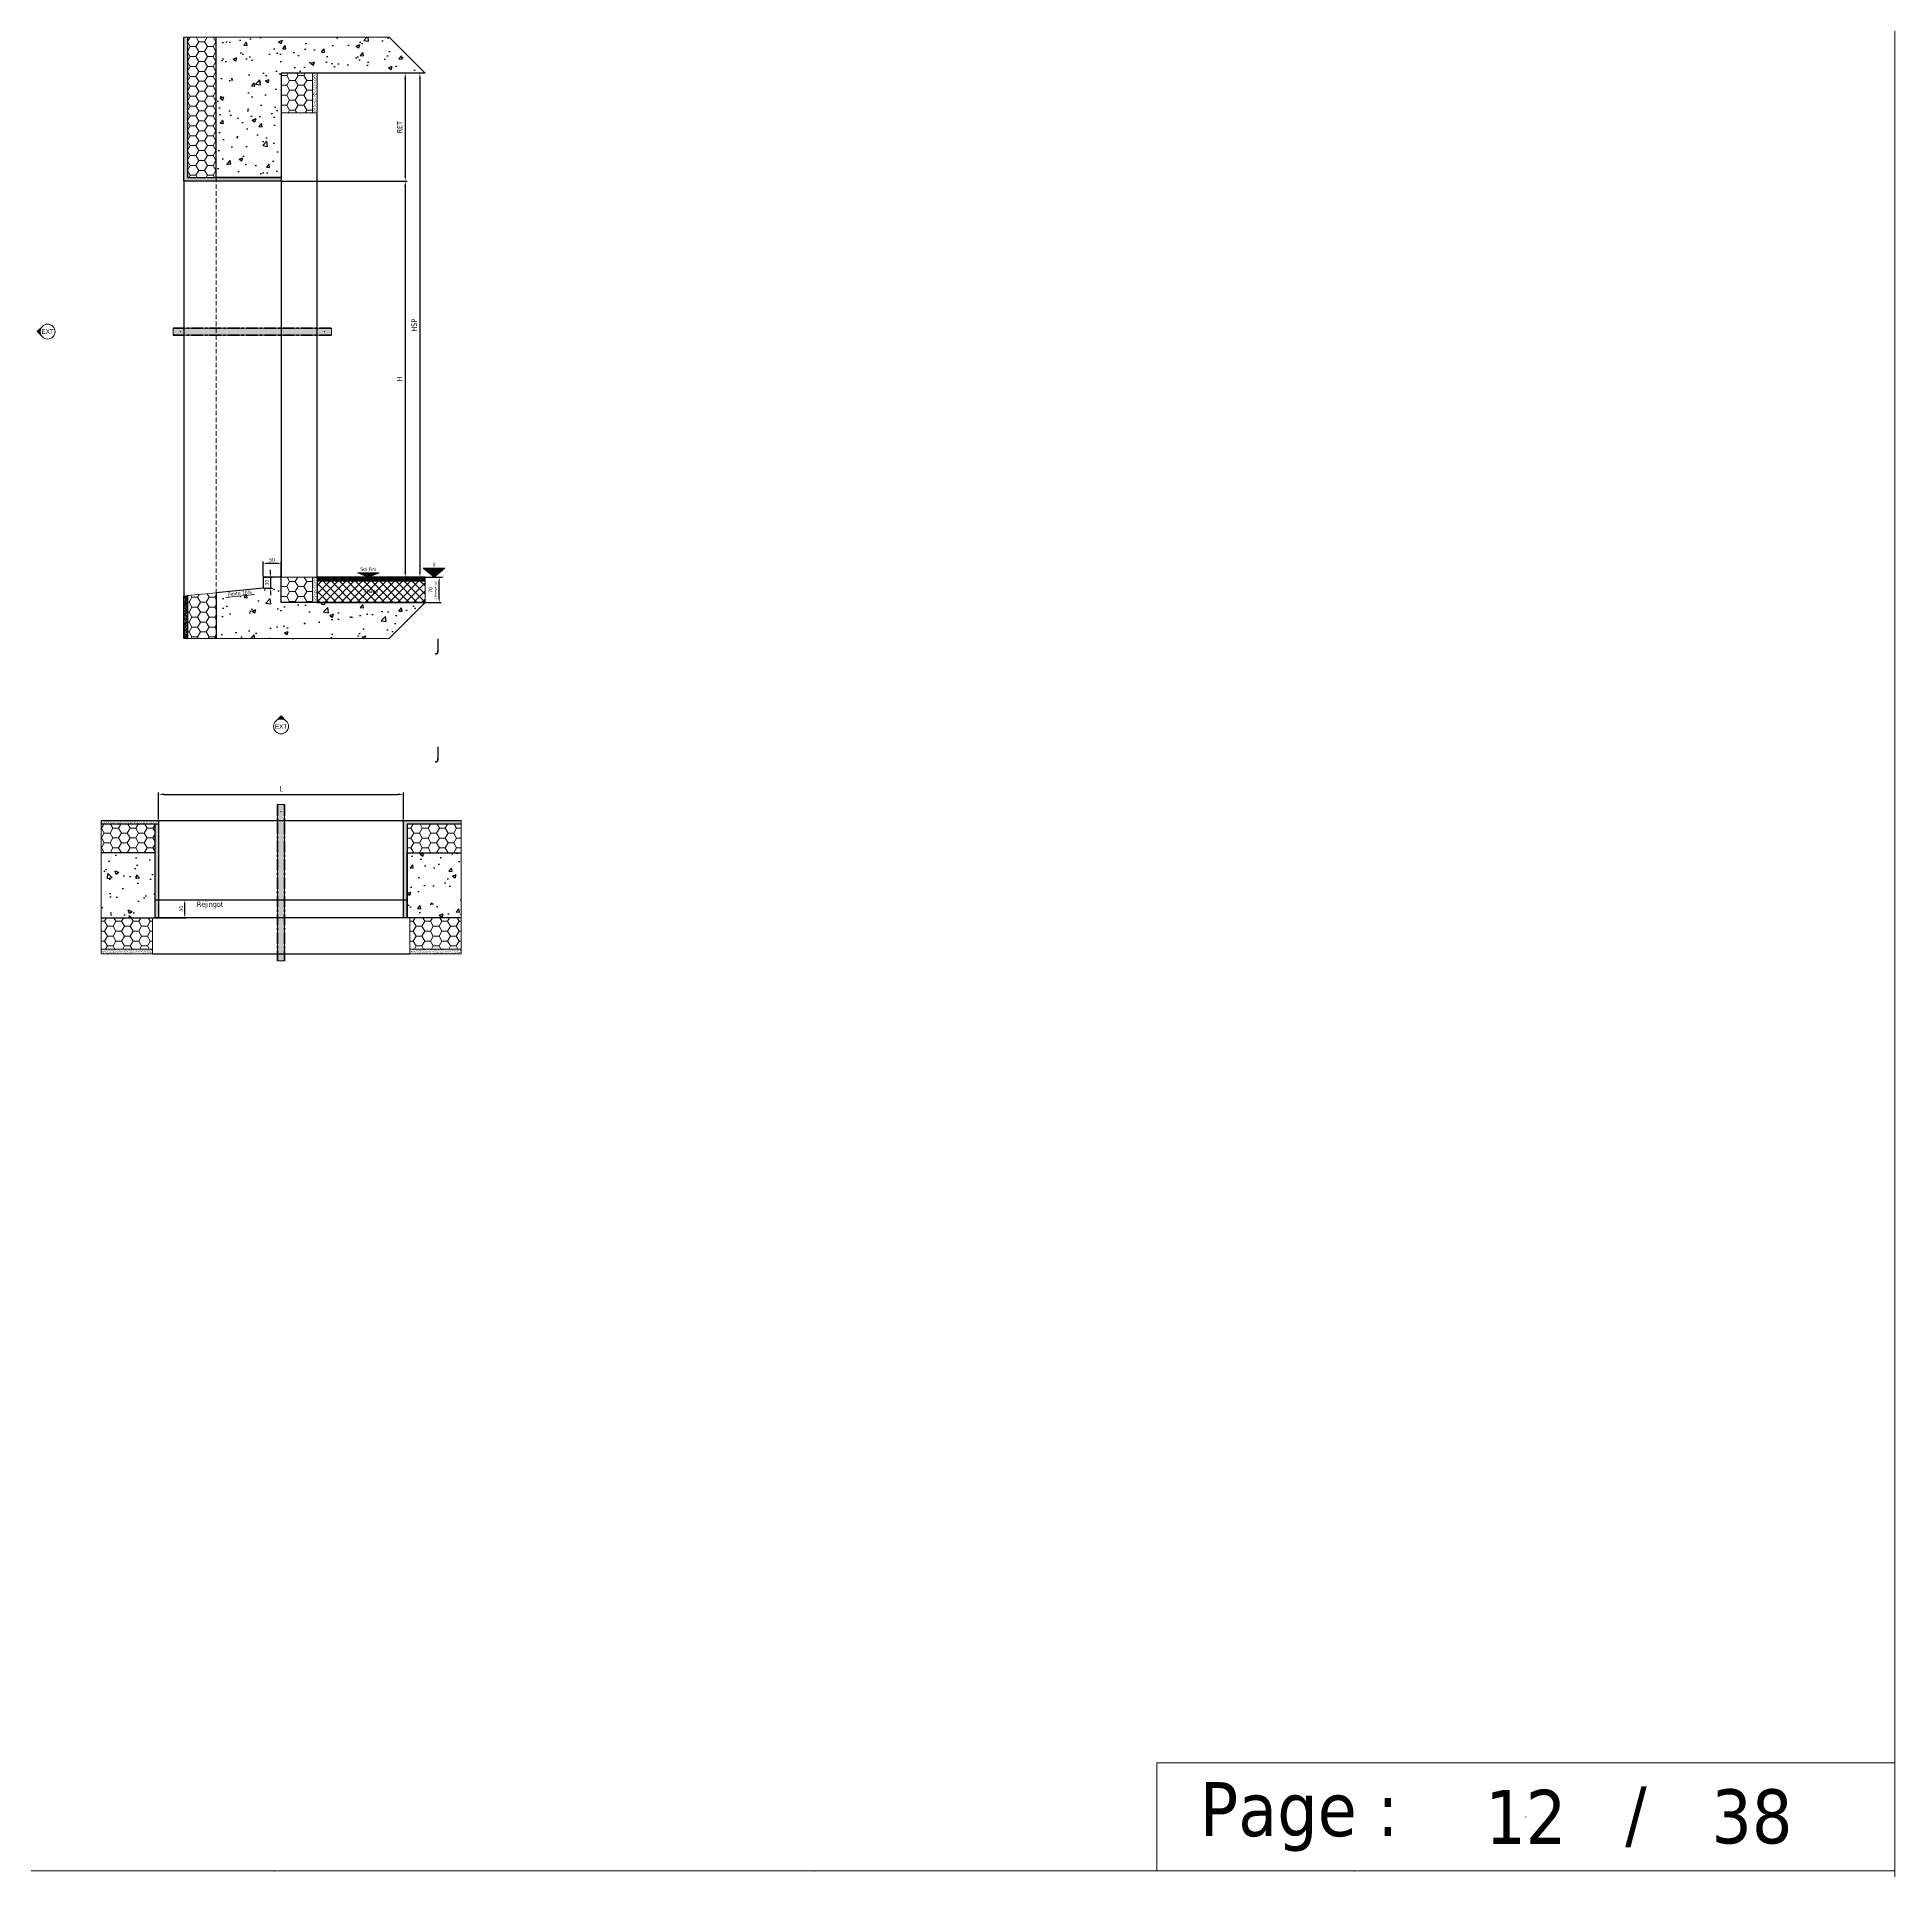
# Model space of a CAD drawing. Header units: millimetres. Extents: x -20000 to 230000, y -17405 to 25402.
# Drawn here: x 94340 to 99500, y 1500 to 6594 of the extents above; entities that cross this region are included whole.
import ezdxf
from ezdxf.enums import TextEntityAlignment as Align

# ---------------------------------------------------------------- set-up
doc = ezdxf.new("R2010")
doc.units = ezdxf.units.MM
doc.header["$PDMODE"] = 35
doc.header["$PDSIZE"] = 0.5
doc.linetypes.add('AXES', pattern=[50.800000000000004, 31.75, -6.35, 6.35, -6.35])
doc.linetypes.add('CACHE', pattern=[9.524999999999999, 6.35, -3.175])
doc.layers.get('0').update_dxf_attribs({"lineweight": 13})
doc.layers.get('Defpoints').update_dxf_attribs({"true_color": 0xc2a584})
for name, color, linetype, lineweight in [('0 - 1 (validé)', 3, 'Continuous', 13), ('1 - Axe', 1, 'AXES', 0), ('1 - BETON', 251, 'Continuous', 25), ('1 - Béton', 251, 'Continuous', 25), ('1 - Cartouche', 7, 'Continuous', 13), ('1 - Cotation', 32, 'Continuous', 13), ('1 - INTERROMPU', 253, 'CACHE', 13), ('1 - Isolant', 132, 'Continuous', 13), ('1 - Platre', 252, 'Continuous', 13), ('1 - Texte', 7, 'Continuous', 13), ('Texte', 7, 'Continuous', 13)]:
    doc.layers.add(name, color=color, linetype=linetype, lineweight=lineweight)
for name, color, linetype, lineweight, plot in [('0 - Invisible', 43, 'Continuous', 0, False), ('0 - Trame', 1, 'Continuous', 0, False), ('Intouchable', 252, 'Continuous', 13, False), ('Non visible', 163, 'Continuous', 25, False)]:
    doc.layers.add(name, color=color, linetype=linetype, lineweight=lineweight, plot=plot)
doc.layers.add('1 - Cache', color=7, linetype='Continuous', lineweight=0, true_color=0xffffff)
doc.styles.get("Standard").update_dxf_attribs({"font": 'ARIALUNI.TTF'})
doc.styles.add('Texte Poralu', font='tahomabd.ttf')
doc.dimstyles.new('100 - 1000', dxfattribs={"dimtxt": 15, "dimasz": 15, "dimexe": 5, "dimexo": 2.5, "dimgap": 8, "dimtad": 1, "dimdec": 1, "dimtxsty": 'Texte Poralu', "dimcen": 10, "dimazin": 0, "dimtfac": 1, "dimtdec": 1, "dimtmove": 0, "dimatfit": 3, "dimfxl": 1, "dimarcsym": 0})
doc.dimstyles.new('30 - 1000', dxfattribs={"dimtxt": 10, "dimasz": 10, "dimexe": 5, "dimexo": 2.5, "dimgap": 5, "dimtad": 1, "dimdec": 1, "dimtxsty": 'Texte Poralu', "dimcen": 5, "dimazin": 0, "dimtfac": 1, "dimtdec": 1, "dimtmove": 0, "dimatfit": 3, "dimfxl": 1, "dimarcsym": 0})

# ---------------------------------------------------------------- blocks, each defined once
blk = doc.blocks.new('Cartouche - Total de page')
at = {"layer": '1 - Cartouche', "color": 0, "insert": (0, 0), "char_height": 5, "attachment_point": 5, "style": 'Texte Poralu'}
blk.add_mtext('38', dxfattribs=at)
blk = doc.blocks.new('*U441')
at = {"layer": '1 - Isolant'}
h = blk.add_hatch(dxfattribs=at)
h.set_pattern_fill('HONEY', color=256, scale=5, style=0)
h.set_pattern_definition([(0, (110.0000906813123, 79.99999999999812), (23.8125, 13.748153225), [15.875, -31.75]), (120, (110.0000906813123, 79.99999999999812), (-23.81249994797095, 13.74815331511695), [15.87499999999995, -31.7499999999999]), (59.99999999999999, (110.0000906813123, 79.99999999999812), (5.202904551637744e-08, 27.49630654011694), [-31.75, 15.875])])
h.paths.add_polyline_path([(-149.9999933903616, 0), (0, -9.094947017729282e-13), (-8.952838470577262e-13, 79.99999999999818), (-149.9999933903625, 79.99999999999906)])
at = {"layer": '0 - Invisible'}
blk.add_lwpolyline([(-149.9999933903625, 79.99999999999906), (-149.9999933903616, 0)], dxfattribs=at)
at = {"layer": '1 - Isolant'}
blk.add_lwpolyline([(-149.9999933903616, 0), (0, 0), (0, 0), (0, -9.094947017729282e-13), (-8.952838470577262e-13, 79.99999999999818), (-149.9999933903625, 79.99999999999906)], dxfattribs=at)
blk = doc.blocks.new('*U436')
at = {"layer": '1 - Isolant'}
h = blk.add_hatch(dxfattribs=at)
h.set_pattern_fill('HONEY', color=256, scale=5)
h.set_pattern_definition([(0, (237.499815932928, -1.4210854715202e-14), (23.8125, 13.748153225), [15.875, -31.75]), (120, (237.499815932928, -1.4210854715202e-14), (-23.81249994797095, 13.74815331511695), [15.87499999999996, -31.74999999999992]), (59.99999999999999, (237.499815932928, -1.4210854715202e-14), (5.202904551637744e-08, 27.49630654011694), [-31.75, 15.875])])
h.paths.add_polyline_path([(-149.9999999999709, -87.00000000000001), (-149.9999999999709, 0), (-7.500147691644084, 0), (-7.500147691644084, -87.00000000000001)])
at = {"layer": '1 - Platre'}
h = blk.add_hatch(dxfattribs=at)
h.set_pattern_fill('AR-SAND', color=256, scale=0.1)
h.set_pattern_definition([(37.50000000000001, (237.499815932928, -1.4210854715202e-14), (-0.1600031295984046, 4.894132373293424), [0, -3.860800000000001, 0, -4.318000000000001, 0, -4.1275]), (7.499999999999999, (237.499815932928, -1.4210854715202e-14), (4.495232831380027, 7.168251005683543), [0, -2.0828, 0, -3.4798, 0, -1.3335]), (327.5, (234.375615932928, -1.4210854715202e-14), (7.90992370241458, 0.01437184678545691), [0, -1.27, 0, -4.572, 0, -5.969]), (317.5, (234.375615932928, -1.4210854715202e-14), (7.635564524722972, 2.229293232572162), [0, -0.635, 0, -2.9972, 0, -3.429])])
h.paths.add_polyline_path([(-149.9999999999709, -100), (-149.9999999999709, -87.00000000000001), (-7.500147691644084, -87.00000000000001), (-7.500147691644084, -100)])
at = {"layer": '0 - Invisible'}
for points in [[(-149.9999999999709, -87.00000000000001), (-149.9999999999709, 0)], [(-149.9999999999709, -100), (-149.9999999999709, -87.00000000000001)]]:
    blk.add_lwpolyline(points, dxfattribs=at)
at = {"layer": '1 - Isolant'}
blk.add_lwpolyline([(-149.9999999999709, 0), (-7.500147691644084, 0), (-7.500147691644084, -87.00000000000001), (-149.9999999999709, -87.00000000000001)], dxfattribs=at)
at = {"layer": '1 - Platre'}
blk.add_lwpolyline([(-149.9999999999709, -87.00000000000001), (-7.500147691644084, -87.00000000000001), (-7.500147691644084, -100), (-149.9999999999709, -100)], dxfattribs=at)
blk = doc.blocks.new('*U437')
at = {"layer": '1 - Isolant'}
h = blk.add_hatch(dxfattribs=at)
h.set_pattern_fill('HONEY', color=256, scale=5)
h.set_pattern_definition([(0, (47.49993897719287, -1.4210854715202e-14), (23.8125, 13.748153225), [15.875, -31.75]), (120, (47.49993897719287, -1.4210854715202e-14), (-23.81249994797095, 13.74815331511695), [15.87499999999996, -31.74999999999991]), (59.99999999999999, (47.49993897719287, -1.4210854715202e-14), (5.202904551637744e-08, 27.49630654011694), [-31.75, 15.875])])
h.paths.add_polyline_path([(150.0000385328185, -87.00000000000001), (150.0000385328185, 0), (7.499900444374376, 0), (7.499900444374376, -87.00000000000001)])
at = {"layer": '1 - Platre'}
h = blk.add_hatch(dxfattribs=at)
h.set_pattern_fill('AR-SAND', color=256, scale=0.1)
h.set_pattern_definition([(37.50000000000001, (47.49993897719287, -1.4210854715202e-14), (-0.1600031295984046, 4.894132373293424), [0, -3.860800000000001, 0, -4.318000000000001, 0, -4.1275]), (7.499999999999999, (47.49993897719287, -1.4210854715202e-14), (4.495232831380027, 7.168251005683543), [0, -2.0828, 0, -3.4798, 0, -1.3335]), (327.5, (44.37573897719287, -1.4210854715202e-14), (7.90992370241458, 0.01437184678545691), [0, -1.27, 0, -4.572, 0, -5.969]), (317.5, (44.37573897719287, -1.4210854715202e-14), (7.635564524722972, 2.229293232572162), [0, -0.635, 0, -2.9972, 0, -3.429])])
h.paths.add_polyline_path([(150.0000385328185, -100), (150.0000385328185, -87.00000000000001), (7.499900444374376, -87.00000000000001), (7.499900444374376, -100)])
at = {"layer": '0 - Invisible'}
for points in [[(150.0000385328185, -87.00000000000001), (150.0000385328185, 0)], [(150.0000385328185, -100), (150.0000385328185, -87.00000000000001)]]:
    blk.add_lwpolyline(points, dxfattribs=at)
at = {"layer": '1 - Isolant'}
blk.add_lwpolyline([(150.0000385328185, 0), (7.499900444374376, 0), (7.499900444374376, -87.00000000000001), (150.0000385328185, -87.00000000000001)], dxfattribs=at)
at = {"layer": '1 - Platre'}
blk.add_lwpolyline([(150.0000385328185, -87.00000000000001), (7.499900444374376, -87.00000000000001), (7.499900444374376, -100), (150.0000385328185, -100)], dxfattribs=at)
blk = doc.blocks.new('*U442')
at = {"layer": '1 - Isolant'}
h = blk.add_hatch(dxfattribs=at)
h.set_pattern_fill('HONEY', color=256, scale=5, style=0)
h.set_pattern_definition([(0, (110.0000906813141, 79.99999999999812), (23.8125, 13.748153225), [15.875, -31.75]), (120, (110.0000906813141, 79.99999999999812), (-23.81249994797095, 13.74815331511695), [15.87499999999995, -31.7499999999999]), (59.99999999999999, (110.0000906813141, 79.99999999999812), (5.202904551637744e-08, 27.49630654011694), [-31.75, 15.875])])
h.paths.add_polyline_path([(-149.9999933903616, 0), (1.818989403545856e-12, -9.094947017729282e-13), (9.237055564881302e-13, 79.99999999999818), (-149.9999933903625, 79.99999999999906)])
at = {"layer": '0 - Invisible'}
blk.add_lwpolyline([(-149.9999933903625, 79.99999999999906), (-149.9999933903616, 0)], dxfattribs=at)
at = {"layer": '1 - Isolant'}
blk.add_lwpolyline([(-149.9999933903616, 0), (0, 0), (0, 0), (1.818989403545856e-12, -9.094947017729282e-13), (9.237055564881302e-13, 79.99999999999818), (-149.9999933903625, 79.99999999999906)], dxfattribs=at)
blk = doc.blocks.new('*U189')
h = blk.add_hatch(color=256)
edge = h.paths.add_edge_path()
edge.add_line((-2.072522045462071e-13, 29.16815472393788), (-14.58407736196905, 14.58407736197051))
edge.add_arc((1.103117597267565e-11, -1.326938559031979e-11), 20.62500000001327, 90.00000000003098, 134.9999999999927, ccw=False)
edge.add_arc((-8.900435943814897e-12, -8.125056183416809e-12), 20.62500000000813, 45.00000000000222, 89.99999999997573, ccw=False)
edge.add_line((14.58407736196884, 14.58407736197071), (-2.060573933704291e-13, 29.16815472393788))
for p, q in [((0.00170546913411465, 29.16815472393787), (-14.58407736197124, 14.58407736196831)), ((14.58407736196884, 14.58407736197071), (0.00170546913411465, 29.16815472393787))]:
    blk.add_line(p, q)
blk.add_circle((0, 0), 20.625)
at = {"insert": (0, 0), "char_height": 12.5, "attachment_point": 5}
blk.add_mtext('EXT', dxfattribs=at)
blk = doc.blocks.new('*D1474')
at = {"layer": '1 - Cotation', "color": 0, "lineweight": -2, "transparency": 16777216}
for p, q in [((94677.50001920343, 4420.42839723605), (94677.50001920343, 4495.74337095237)), ((94692.50001920343, 4490.74337095237), (95342.49999169959, 4490.74337095237)), ((95357.49999169959, 4420.428078769466), (95357.49999169959, 4495.74337095237))]:
    blk.add_line(p, q, dxfattribs=at)
at = {"layer": '1 - Cotation', "color": 0, "transparency": 16777216}
for points in [[(94692.50001920343, 4493.24337095237), (94692.50001920343, 4488.24337095237), (94677.50001920343, 4490.74337095237)], [(95342.49999169959, 4493.24337095237), (95342.49999169959, 4488.24337095237), (95357.49999169959, 4490.74337095237)]]:
    blk.add_solid(points, dxfattribs=at)
at = {"layer": 'Defpoints', "color": 0, "transparency": 16777216}
for p in [(95357.49999169959, 4490.74337095237), (94677.50001920343, 4417.92839723605), (95357.49999169959, 4417.928078769466)]:
    blk.add_point(p, dxfattribs=at)
at = {"layer": '1 - Cotation', "color": 0, "transparency": 16777216, "insert": (95017.50000545151, 4506.24337095237), "char_height": 15, "attachment_point": 5, "style": 'Texte Poralu'}
blk.add_mtext('L', dxfattribs=at)
blk = doc.blocks.new('*U435')
at = {"layer": '1 - BETON'}
h = blk.add_hatch(dxfattribs=at)
h.set_pattern_fill('CONCRETE', color=256, scale=15, style=0, pattern_type=2)
h.set_pattern_definition([(49.99999999999999, (-49.99996146718152, -20.00000000000003), (107.589027390113, -9.412820247389266), [11.25, -123.75]), (355, (-49.99996146718152, -20.00000000000003), (-20.81270004195, 112.8288200550018), [9, -99]), (100.4514, (-41.03420946718152, -20.78440100000003), (86.77640725710323, 103.415931309143), [9.5610285, -105.1713168]), (46.18420000000002, (-49.99996146718152, 9.999999999999977), (160.0861572938467, -24.82785214935271), [16.87499999999996, -185.6249999999997]), (96.6356, (-36.65944971718152, 7.931003949999974), (140.1994058323055, 146.1176806350663), [14.3415432, -157.75695]), (351.1842, (-49.99996146718152, 9.999999999999977), (140.1992917700441, 146.1177901387987), [13.5, -148.5]), (21, (-34.99996146718152, 2.499999999999975), (89.53605781776925, -60.39283359980082), [11.25, -123.75]), (326.0000000000001, (-34.99996146718152, 2.499999999999975), (36.49729978823726, 108.772506757028), [9, -99]), (71.4514, (-27.53862651718151, -2.532740900000025), (126.0333942872235, 48.37957450649286), [9.5610285, -105.1713168]), (37.50000000000001, (-49.99996146718152, -20.00000000000003), (1.8239782975936, 49.93407807469672), [0, -97.8, 0, -100.5, 0, -99.375]), (7.499999999999999, (-49.99996146718152, -20.00000000000003), (39.46043061632229, 59.16175678235403), [0, -57.3, 0, -95.55, 0, -37.875]), (327.5, (-83.44996146718152, -20.00000000000003), (80.07336542586135, -3.383230760156963), [0, -37.5, 0, -117, 0, -155.25]), (317.5, (-98.44996146718152, -20.00000000000003), (87.47792540135794, 15.01574734984766), [0, -48.75, 0, -77.69999999999999, 0, -110.25])])
h.paths.add_polyline_path([(150.0000385328185, 179.9999999999999), (150.0000385328185, 0), (0, 0), (0, 180)])
at = {"layer": '0 - Invisible'}
blk.add_lwpolyline([(150.0000385328185, 179.9999999999999), (150.0000385328185, 0)], dxfattribs=at)
at = {"layer": '1 - BETON'}
blk.add_lwpolyline([(150.0000385328185, 0), (0, 0), (0, 180), (150.0000385328185, 179.9999999999999)], dxfattribs=at)
blk = doc.blocks.new('*U434')
at = {"layer": '1 - BETON'}
h = blk.add_hatch(dxfattribs=at)
h.set_pattern_fill('CONCRETE', color=256, scale=15, style=0, pattern_type=2)
h.set_pattern_definition([(49.99999999999999, (-50.00000000000003, -20.00000000000003), (107.589027390113, -9.412820247389266), [11.25, -123.75]), (355, (-50.00000000000003, -20.00000000000003), (-20.81270004195, 112.8288200550018), [9, -99]), (100.4514, (-41.03424800000003, -20.78440100000002), (86.77640725710323, 103.415931309143), [9.5610285, -105.1713168]), (46.18420000000002, (-50.00000000000003, 9.999999999999977), (160.0861572938467, -24.82785214935271), [16.87499999999996, -185.6249999999997]), (96.6356, (-36.65948825000003, 7.931003949999974), (140.1994058323055, 146.1176806350663), [14.3415432, -157.75695]), (351.1842, (-50.00000000000003, 9.999999999999977), (140.1992917700441, 146.1177901387987), [13.5, -148.5]), (21, (-35.00000000000003, 2.499999999999975), (89.53605781776925, -60.39283359980082), [11.25, -123.75]), (326.0000000000001, (-35.00000000000003, 2.499999999999975), (36.49729978823726, 108.772506757028), [9, -99]), (71.4514, (-27.53866505000002, -2.532740900000025), (126.0333942872235, 48.37957450649286), [9.5610285, -105.1713168]), (37.50000000000001, (-50.00000000000003, -20.00000000000003), (1.8239782975936, 49.93407807469672), [0, -97.8, 0, -100.5, 0, -99.375]), (7.499999999999999, (-50.00000000000003, -20.00000000000003), (39.46043061632229, 59.16175678235403), [0, -57.3, 0, -95.55, 0, -37.875]), (327.5, (-83.45000000000003, -20.00000000000003), (80.07336542586135, -3.383230760156963), [0, -37.5, 0, -117, 0, -155.25]), (317.5, (-98.45000000000003, -20.00000000000003), (87.47792540135794, 15.01574734984766), [0, -48.75, 0, -77.69999999999999, 0, -110.25])])
h.paths.add_polyline_path([(150, 179.9999999999999), (150, 0), (0, 0), (0, 180)])
at = {"layer": '0 - Invisible'}
blk.add_lwpolyline([(150, 179.9999999999999), (150, 0)], dxfattribs=at)
at = {"layer": '1 - BETON'}
blk.add_lwpolyline([(150, 0), (0, 0), (0, 180), (150, 179.9999999999999)], dxfattribs=at)
blk = doc.blocks.new('*D1475')
at = {"layer": '1 - Cotation', "color": 0, "lineweight": -2, "transparency": 16777216}
for p, q in [((94669.99987917117, 4197.928406744628), (94755.12179057613, 4197.928406744628)), ((94750.12179057613, 4157.928406744617), (94750.12179057613, 4187.928406744628)), ((94669.99990323918, 4147.928406744617), (94755.12179057613, 4147.928406744617))]:
    blk.add_line(p, q, dxfattribs=at)
at = {"layer": '1 - Cotation', "color": 0, "transparency": 16777216}
for points in [[(94748.45512390946, 4187.928406744628), (94751.7884572428, 4187.928406744628), (94750.12179057613, 4197.928406744628)], [(94748.45512390946, 4157.928406744617), (94751.7884572428, 4157.928406744617), (94750.12179057613, 4147.928406744617)]]:
    blk.add_solid(points, dxfattribs=at)
at = {"layer": 'Defpoints', "color": 0, "transparency": 16777216}
for p in [(94667.49987917117, 4197.928406744628), (94750.12179057613, 4197.928406744628), (94667.49990323918, 4147.928406744617)]:
    blk.add_point(p, dxfattribs=at)
at = {"layer": '1 - Cotation', "color": 0, "transparency": 16777216, "insert": (94739.91695511609, 4172.928406744638), "char_height": 10, "attachment_point": 5, "rotation": 90, "style": 'Texte Poralu'}
blk.add_mtext('50', dxfattribs=at)
blk = doc.blocks.new('*U498')
at = {"layer": '1 - BETON'}
h = blk.add_hatch(dxfattribs=at)
h.set_pattern_fill('AR-SAND', color=256, scale=0.1)
h.set_pattern_definition([(37.50000000000001, (49.99994055178092, -59.99999524586235), (-0.1600031295984046, 4.894132373293424), [0, -3.860800000000001, 0, -4.318000000000001, 0, -4.1275]), (7.499999999999999, (49.99994055178092, -59.99999524586235), (4.495232831380027, 7.168251005683543), [0, -2.0828, 0, -3.4798, 0, -1.3335]), (327.5, (46.87574055178092, -59.99999524586235), (7.90992370241458, 0.01437184678545762), [0, -1.27, 0, -4.572, 0, -5.969]), (317.5, (46.87574055178092, -59.99999524586235), (7.635564524722972, 2.229293232572163), [0, -0.635, 0, -2.9972, 0, -3.429])])
h.paths.add_polyline_path([(-150.0000594482191, 10), (-150.0000594482191, 0), (0, 0), (0, -259.9999952458624), (10, -259.9999952458624), (10, 10)])
at = {"layer": '0 - Invisible'}
blk.add_lwpolyline([(-150.0000594482191, 10), (-150.0000594482191, 0)], dxfattribs=at)
at = {"layer": '1 - BETON'}
blk.add_lwpolyline([(-150.0000594482191, 0), (0, 0), (0, -259.9999952458624), (10, -259.9999952458624), (10, 10), (-150.0000594482191, 10)], dxfattribs=at)
blk = doc.blocks.new('*U679')
at = {"layer": '1 - BETON'}
h = blk.add_hatch(dxfattribs=at)
h.set_pattern_fill('AR-SAND', color=256, scale=0.1)
h.set_pattern_definition([(37.50000000000001, (0, -59.9999999998895), (-0.1600031295984046, 4.894132373293424), [0, -3.860800000000001, 0, -4.318000000000001, 0, -4.1275]), (7.499999999999999, (0, -59.9999999998895), (4.495232831380027, 7.168251005683543), [0, -2.0828, 0, -3.4798, 0, -1.3335]), (327.5, (-3.1242, -59.9999999998895), (7.90992370241458, 0.01437184678545762), [0, -1.27, 0, -4.572, 0, -5.969]), (317.5, (-3.1242, -59.9999999998895), (7.635564524722972, 2.229293232572163), [0, -0.635, 0, -2.9972, 0, -3.429])])
h.paths.add_polyline_path([(9.999999999999963, -259.9999999998895), (10, 0), (0, 0), (-3.673940397442059e-14, -259.9999999998895)])
at = {"layer": '0 - Invisible'}
blk.add_line((-3.673940397442059e-14, -259.9999999998895), (9.999999999999963, -259.9999999998895), dxfattribs=at)
at = {"layer": '1 - BETON'}
blk.add_lwpolyline([(9.999999999999963, -259.9999999998895), (10, 0), (0, 0), (-3.673940397442059e-14, -259.9999999998895)], dxfattribs=at)
blk = doc.blocks.new('*U680')
at = {"layer": '1 - BETON'}
h = blk.add_hatch(dxfattribs=at)
h.set_pattern_fill('AR-SAND', color=256, scale=0.1)
h.set_pattern_definition([(37.50000000000001, (0, 40.00006681227478), (-0.1600031295984046, 4.894132373293424), [0, -3.860800000000001, 0, -4.318000000000001, 0, -4.1275]), (7.499999999999999, (0, 40.00006681227478), (4.495232831380027, 7.168251005683543), [0, -2.0828, 0, -3.4798, 0, -1.3335]), (327.5, (-3.1242, 40.00006681227478), (7.90992370241458, 0.01437184678545762), [0, -1.27, 0, -4.572, 0, -5.969]), (317.5, (-3.1242, 40.00006681227478), (7.635564524722972, 2.229293232572163), [0, -0.635, 0, -2.9972, 0, -3.429])])
h.paths.add_polyline_path([(9.999999999999964, -159.9999331877252), (10, 3.979039320256561e-13), (0, 0), (-3.673940397442059e-14, -159.9999331877256)])
at = {"layer": '0 - Invisible'}
blk.add_line((-3.673940397442059e-14, -159.9999331877256), (9.999999999999964, -159.9999331877252), dxfattribs=at)
at = {"layer": '1 - BETON'}
blk.add_lwpolyline([(9.999999999999964, -159.9999331877252), (10, 3.979039320256561e-13), (0, 0), (-3.673940397442059e-14, -159.9999331877256)], dxfattribs=at)
blk = doc.blocks.new('*U1386')
at = {"layer": '1 - Cache'}
blk.add_hatch(color=256, dxfattribs=at).paths.add_polyline_path([(-9.999997438038362, 20.00000128098062), (-10.00005316068065, -414.9998299771475), (9.999946839319197, -414.9998325391089), (10.00000256196148, 19.99999871901906)])
at = {"layer": '0 - Invisible'}
blk.add_lwpolyline([(-9.999997438038362, 20.00000128098062), (-10.00005316068065, -414.9998299771475), (9.999946839319197, -414.9998325391089), (10.00000256196148, 19.99999871901906)], close=True, dxfattribs=at)
for p in [(0, 0), (-5.059871916602343e-05, -394.9998312581284)]:
    blk.add_point(p, dxfattribs=at)
at = {"layer": '1 - Axe', "lineweight": 50}
for p, q in [((-9.999997438038362, 20.00000128098062), (-10.00005316068065, -414.9998299771475)), ((10.00000256196148, 19.99999871901906), (9.999946839319197, -414.9998325391089))]:
    blk.add_line(p, q, dxfattribs=at)
blk = doc.blocks.new('*U755')
at = {"layer": '1 - Isolant'}
h = blk.add_hatch(dxfattribs=at)
h.set_pattern_fill('HONEY', color=256, scale=5)
h.set_pattern_definition([(0, (-58597.14088961185, -19397.49265059342), (23.8125, 13.748153225), [15.875, -31.75]), (120, (-58597.14088961185, -19397.49265059342), (-23.81249994797095, 13.74815331511695), [15.87499999999993, -31.74999999999986]), (59.99999999999999, (-58597.14088961185, -19397.49265059342), (5.202904551637744e-08, 27.49630654011694), [-31.75, 15.875])])
h.paths.add_polyline_path([(9.553002256382407e-11, -300.0000000000984), (87.00000000008097, -300.0000000000984), (86.99999999999818, -190), (-1.818989403545856e-12, -190)])
at = {"layer": '1 - Platre'}
h = blk.add_hatch(dxfattribs=at)
h.set_pattern_fill('AR-SAND', color=256, scale=0.1)
h.set_pattern_definition([(37.50000000000001, (-58597.14088961185, -19397.49265059342), (-0.1600031295984046, 4.894132373293424), [0, -3.860800000000001, 0, -4.318000000000001, 0, -4.1275]), (7.499999999999999, (-58597.14088961185, -19397.49265059342), (4.495232831380027, 7.168251005683543), [0, -2.0828, 0, -3.4798, 0, -1.3335]), (327.5, (-58600.26508961185, -19397.49265059342), (7.90992370241458, 0.01437184678545691), [0, -1.27, 0, -4.572, 0, -5.969]), (317.5, (-58600.26508961185, -19397.49265059342), (7.635564524722972, 2.229293232572162), [0, -0.635, 0, -2.9972, 0, -3.429])])
h.paths.add_polyline_path([(100.0000000000882, -300.0000000000984), (99.99999999999818, -190), (86.99999999999818, -190), (87.00000000008097, -300.0000000000984)])
at = {"layer": '0 - Invisible'}
for points in [[(9.553002256382407e-11, -300.0000000000984), (87.00000000008097, -300.0000000000984)], [(87.00000000008097, -300.0000000000984), (100.0000000000882, -300.0000000000984)]]:
    blk.add_lwpolyline(points, dxfattribs=at)
at = {"layer": '1 - Isolant'}
blk.add_lwpolyline([(87.00000000008097, -300.0000000000984), (86.99999999999818, -190), (-1.818989403545856e-12, -190), (9.553002256382407e-11, -300.0000000000984)], dxfattribs=at)
at = {"layer": '1 - Platre'}
blk.add_lwpolyline([(100.0000000000882, -300.0000000000984), (99.99999999999818, -190), (86.99999999999818, -190), (87.00000000008097, -300.0000000000984)], dxfattribs=at)
blk = doc.blocks.new('*U756')
at = {"layer": '1 - Isolant'}
h = blk.add_hatch(dxfattribs=at)
h.set_pattern_fill('HONEY', color=256, scale=5, style=0)
h.set_pattern_definition([(0, (-80.00000000000003, 229.9999999999841), (23.8125, 13.748153225), [15.875, -31.75]), (120, (-80.00000000000003, 229.9999999999841), (-23.81249994797095, 13.74815331511695), [15.87499999999995, -31.74999999999989]), (59.99999999999999, (-80.00000000000003, 229.9999999999841), (5.202904551637744e-08, 27.49630654011694), [-31.75, 15.875])])
h.paths.add_polyline_path([(-80, 389.999999999985), (2.387982389953544e-14, 389.999999999985), (1.77635683940025e-15, -9.094947017729282e-13), (-80.00000000000003, -9.094947017729282e-13)])
at = {"layer": '0 - Invisible'}
blk.add_lwpolyline([(-80, 389.999999999985), (2.387982389953544e-14, 389.999999999985)], dxfattribs=at)
at = {"layer": '1 - Isolant'}
blk.add_lwpolyline([(2.387982389953544e-14, 389.999999999985), (0, 0), (0, 0), (1.77635683940025e-15, -9.094947017729282e-13), (-80.00000000000003, -9.094947017729282e-13), (-80, 389.999999999985)], dxfattribs=at)
blk = doc.blocks.new('*D1457')
at = {"layer": '1 - Cotation', "color": 0, "lineweight": -2, "transparency": 16777216}
for p, q in [((95020.00000000013, 6194.331641223191), (95367.49999999991, 6194.331641223191)), ((95362.49999999991, 6179.331641223191), (95362.49999999991, 5108.732209339344)), ((95415, 5093.732209339344), (95357.49999999991, 5093.732209339344))]:
    blk.add_line(p, q, dxfattribs=at)
at = {"layer": '1 - Cotation', "color": 0, "transparency": 16777216}
for points in [[(95359.99999999991, 6179.331641223191), (95364.99999999991, 6179.331641223191), (95362.49999999991, 6194.331641223191)], [(95359.99999999991, 5108.732209339344), (95364.99999999991, 5108.732209339344), (95362.49999999991, 5093.732209339344)]]:
    blk.add_solid(points, dxfattribs=at)
at = {"layer": 'Defpoints', "color": 0, "transparency": 16777216}
for p in [(95017.50000000013, 6194.331641223191), (95362.49999999991, 5093.732209339344), (95417.5, 5093.732209339344)]:
    blk.add_point(p, dxfattribs=at)
at = {"layer": '1 - Cotation', "color": 0, "transparency": 16777216, "insert": (95346.99999999991, 5644.031925281282), "char_height": 15, "attachment_point": 5, "rotation": 90, "style": 'Texte Poralu'}
blk.add_mtext('H', dxfattribs=at)
blk = doc.blocks.new('*D1458')
at = {"layer": '1 - Cotation', "color": 0, "lineweight": -2, "transparency": 16777216}
for p, q in [((95415.00000000017, 6494.331641222818), (95398.16722359715, 6494.331641222818)), ((95403.16722359715, 6479.331641222818), (95403.16722359715, 5108.73220933936)), ((95415, 5093.73220933936), (95398.16722359715, 5093.73220933936))]:
    blk.add_line(p, q, dxfattribs=at)
at = {"layer": '1 - Cotation', "color": 0, "transparency": 16777216}
for points in [[(95400.66722359715, 6479.331641222818), (95405.66722359715, 6479.331641222818), (95403.16722359715, 6494.331641222818)], [(95400.66722359715, 5108.73220933936), (95405.66722359715, 5108.73220933936), (95403.16722359715, 5093.73220933936)]]:
    blk.add_solid(points, dxfattribs=at)
at = {"layer": 'Defpoints', "color": 0, "transparency": 16777216}
for p in [(95417.50000000017, 6494.331641222818), (95403.16722359715, 5093.73220933936), (95417.5, 5093.73220933936)]:
    blk.add_point(p, dxfattribs=at)
at = {"layer": '1 - Cotation', "color": 0, "transparency": 16777216, "insert": (95387.39522896988, 5794.031925281104), "char_height": 15, "attachment_point": 5, "rotation": 90, "style": 'Texte Poralu'}
blk.add_mtext('HSP', dxfattribs=at)
blk = doc.blocks.new('*U898')
at = {"layer": '1 - BETON'}
h = blk.add_hatch(dxfattribs=at)
h.set_pattern_fill('CONCRETE', color=256, scale=15, style=0, pattern_type=2)
h.set_pattern_definition([(49.99999999999999, (119.9999999999999, -10.00000000001404), (107.589027390113, -9.412820247389266), [11.25, -123.75]), (355, (119.9999999999999, -10.00000000001404), (-20.81270004195, 112.8288200550018), [9, -99]), (100.4514, (128.965752, -10.78440100001404), (86.77640725710323, 103.415931309143), [9.5610285, -105.1713168]), (46.18420000000002, (119.9999999999999, 19.99999999998596), (160.0861572938467, -24.82785214935271), [16.87499999999983, -185.6249999999986]), (96.6356, (133.34051175, 17.93100394998595), (140.1994058323055, 146.1176806350663), [14.3415432, -157.75695]), (351.1842, (119.9999999999999, 19.99999999998596), (140.1992917700441, 146.1177901387987), [13.5, -148.5]), (21, (134.9999999999999, 12.49999999998596), (89.53605781776925, -60.39283359980082), [11.25, -123.75]), (326.0000000000001, (134.9999999999999, 12.49999999998596), (36.49729978823726, 108.772506757028), [9, -99]), (71.4514, (142.46133495, 7.467259099985938), (126.0333942872235, 48.37957450649286), [9.5610285, -105.1713168]), (37.50000000000001, (119.9999999999999, -10.00000000001404), (1.8239782975936, 49.93407807469672), [0, -97.8, 0, -100.5, 0, -99.375]), (7.499999999999999, (119.9999999999999, -10.00000000001404), (39.46043061632229, 59.16175678235403), [0, -57.3, 0, -95.55, 0, -37.875]), (327.5, (86.54999999999995, -10.00000000001404), (80.07336542586135, -3.383230760156963), [0, -37.5, 0, -117, 0, -155.25]), (317.5, (71.54999999999997, -10.00000000001404), (87.47792540135794, 15.01574734984766), [0, -48.75, 0, -77.69999999999999, 0, -110.25])])
h.paths.add_polyline_path([(400, 289.999999999986), (300, 389.999999999986), (-180, 389.999999999986), (-180, 0), (0, 0), (0, 289.999999999986)])
at = {"layer": '0 - Invisible'}
blk.add_lwpolyline([(400, 289.999999999986), (300, 389.999999999986), (-180, 389.999999999986)], dxfattribs=at)
at = {"layer": '1 - BETON'}
blk.add_lwpolyline([(400, 289.999999999986), (0, 289.999999999986), (0, 0), (-180, 0), (-180, 389.999999999986)], dxfattribs=at)
blk = doc.blocks.new('*U198')
h = blk.add_hatch(color=256)
edge = h.paths.add_edge_path()
edge.add_line((-29.16815472393788, 0), (-14.58407736197061, -14.58407736196894))
edge.add_arc((1.326938559031987e-11, 1.103117597267556e-11), 20.62500000001327, 180.0000000000306, 224.9999999999923, ccw=False)
edge.add_arc((8.125056183416746e-12, -8.900435943814955e-12), 20.62500000000813, 135.0000000000017, 179.9999999999753, ccw=False)
edge.add_line((-14.58407736197061, 14.58407736196894), (-29.16815472393788, 0))
for p, q in [((-14.58407736197061, 14.58407736196894), (-29.16815472393787, 0.001705469134321902)), ((-29.16815472393787, 0.001705469134321902), (-14.58407736196841, -14.58407736197114))]:
    blk.add_line(p, q)
blk.add_circle((0, 0), 20.625)
at = {"insert": (0, 0), "char_height": 12.5, "attachment_point": 5}
blk.add_mtext('EXT', dxfattribs=at)
blk = doc.blocks.new('*D1459')
at = {"layer": '1 - Cotation', "color": 0, "lineweight": -2, "transparency": 16777216}
for p, q in [((95415.00000000013, 6494.331641223174), (95357.49999999993, 6494.331641223174)), ((95362.49999999993, 6479.331641223174), (95362.49999999993, 6209.331641223191)), ((95020.00000000013, 6194.331641223191), (95367.49999999993, 6194.331641223191))]:
    blk.add_line(p, q, dxfattribs=at)
at = {"layer": '1 - Cotation', "color": 0, "transparency": 16777216}
for points in [[(95359.99999999993, 6479.331641223174), (95364.99999999993, 6479.331641223174), (95362.49999999993, 6494.331641223174)], [(95359.99999999993, 6209.331641223191), (95364.99999999993, 6209.331641223191), (95362.49999999993, 6194.331641223191)]]:
    blk.add_solid(points, dxfattribs=at)
at = {"layer": 'Defpoints', "color": 0, "transparency": 16777216}
for p in [(95417.50000000013, 6494.331641223174), (95017.50000000013, 6194.331641223191), (95362.49999999993, 6194.331641223191)]:
    blk.add_point(p, dxfattribs=at)
at = {"layer": '1 - Cotation', "color": 0, "transparency": 16777216, "insert": (95346.99999999993, 6344.331641223198), "char_height": 15, "attachment_point": 5, "rotation": 90, "style": 'Texte Poralu'}
blk.add_mtext('RET', dxfattribs=at)
blk = doc.blocks.new('*U757')
at = {"layer": '1 - BETON'}
h = blk.add_hatch(dxfattribs=at)
h.set_pattern_fill('AR-SAND', color=256, scale=0.1)
h.set_pattern_definition([(37.50000000000001, (-189.9999999999854, -60.00000000000011), (-0.1600031295984046, 4.894132373293424), [0, -3.860800000000001, 0, -4.318000000000001, 0, -4.1275]), (7.499999999999999, (-189.9999999999854, -60.00000000000011), (4.495232831380027, 7.168251005683543), [0, -2.0828, 0, -3.4798, 0, -1.3335]), (327.5, (-193.1241999999854, -60.00000000000011), (7.90992370241458, 0.01437184678545762), [0, -1.27, 0, -4.572, 0, -5.969]), (317.5, (-193.1241999999854, -60.00000000000011), (7.635564524722972, 2.229293232572163), [0, -0.635, 0, -2.9972, 0, -3.429])])
h.paths.add_polyline_path([(-389.9999999999858, 10), (-389.9999999999858, 0), (0, 0), (3.943512183468556e-13, -260.0000000000001), (10.00000000000039, -260.0000000000001), (10, 10)])
at = {"layer": '0 - Invisible'}
blk.add_lwpolyline([(-389.9999999999858, 10), (-389.9999999999858, 0)], dxfattribs=at)
at = {"layer": '1 - BETON'}
blk.add_lwpolyline([(-389.9999999999858, 0), (0, 0), (3.943512183468556e-13, -260.0000000000001), (10.00000000000039, -260.0000000000001), (10, 10), (-389.9999999999858, 10)], dxfattribs=at)
blk = doc.blocks.new('*U533')
at = {"layer": '1 - Béton'}
h = blk.add_hatch(dxfattribs=at)
h.set_pattern_fill('ANSI31', color=256, scale=0.5, angle=135)
h.set_pattern_definition([(180, (199.9999999999554, -2.273736754431224e-12), (-3.33066907387547e-16, -1.5875), [])])
h.paths.add_polyline_path([(0, 60.00000000000001), (299.9999999999554, 59.99999999999545), (299.9999999999554, 69.99999999999545), (0, 70)])
h = blk.add_hatch(dxfattribs=at)
h.set_pattern_fill('ANSI37', color=256, scale=5)
h.set_pattern_definition([(45, (199.9999999999554, -2.273736754431224e-12), (-11.22532015133644, 11.22532015133644), []), (135, (199.9999999999554, -2.273736754431224e-12), (-11.22532015133644, -11.22532015133644), [])])
h.paths.add_polyline_path([(0, 0), (299.9999999999554, -6.821210263295947e-12), (299.9999999999554, 59.99999999999545), (0, 60)])
h.paths.add_polyline_path([(125.9083277367138, 20.81766286097819), (173.9506380120663, 20.81766286097819), (173.9506380120663, 42.41940899932608), (125.9083277367138, 42.41940899932608)], flags=24)
at = {"layer": '0 - Invisible'}
for points in [[(0, 60.00000000000001), (299.9999999999554, 59.99999999999545), (299.9999999999554, 69.99999999999545), (0, 70), (0, 60.00000000000001)], [(0, 0), (299.9999999999554, -6.821210263295947e-12), (299.9999999999554, 59.99999999999545), (0, 60), (0, 0)]]:
    blk.add_lwpolyline(points, dxfattribs=at)
at = {"layer": '1 - Béton'}
for points in [[(299.9999999999554, 69.99999999999545), (0, 70), (0, 60.00000000000001), (299.9999999999554, 59.99999999999545)], [(299.9999999999554, 59.99999999999545), (0, 60.00000000000001), (0, 0), (299.9999999999554, -6.821210263295947e-12)]]:
    blk.add_lwpolyline(points, dxfattribs=at)
at = {"layer": 'Texte', "insert": (149.9999999999777, 29.99999999999767), "char_height": 10, "attachment_point": 5, "style": 'Texte Poralu'}
blk.add_mtext_dynamic_manual_height_columns('Chape', width=29.38230259003263, gutter_width=50, heights=[0], dxfattribs=at)
blk = doc.blocks.new('*U543')
at = {"layer": '1 - Isolant'}
h = blk.add_hatch(dxfattribs=at)
h.set_pattern_fill('HONEY', color=256, scale=5)
h.set_pattern_definition([(0, (-58597.14088961115, -19307.49265059335), (23.8125, 13.748153225), [15.875, -31.75]), (120, (-58597.14088961115, -19307.49265059335), (-23.81249994797095, 13.74815331511695), [15.87499999999995, -31.74999999999991]), (59.99999999999999, (-58597.14088961115, -19307.49265059335), (5.202904551637744e-08, 27.49630654011694), [-31.75, 15.875])])
h.paths.add_polyline_path([(6.110691675125083e-12, -70.00000000001847), (87.00000000079466, -70.00000000001847), (87.00000000080308, 0), (0, 0)])
at = {"layer": '1 - Platre'}
h = blk.add_hatch(dxfattribs=at)
h.set_pattern_fill('AR-SAND', color=256, scale=0.1)
h.set_pattern_definition([(37.50000000000001, (-58597.14088961115, -19307.49265059335), (-0.1600031295984046, 4.894132373293424), [0, -3.860800000000001, 0, -4.318000000000001, 0, -4.1275]), (7.499999999999999, (-58597.14088961115, -19307.49265059335), (4.495232831380027, 7.168251005683543), [0, -2.0828, 0, -3.4798, 0, -1.3335]), (327.5, (-58600.26508961114, -19307.49265059335), (7.90992370241458, 0.01437184678545691), [0, -1.27, 0, -4.572, 0, -5.969]), (317.5, (-58600.26508961114, -19307.49265059335), (7.635564524722972, 2.229293232572162), [0, -0.635, 0, -2.9972, 0, -3.429])])
h.paths.add_polyline_path([(100.0000000008019, -70.00000000001847), (100.0000000008031, 0), (87.00000000080308, 0), (87.00000000079466, -70.00000000001847)])
at = {"layer": '0 - Invisible'}
for points in [[(6.110691675125083e-12, -70.00000000001847), (87.00000000079466, -70.00000000001847)], [(87.00000000079466, -70.00000000001847), (100.0000000008019, -70.00000000001847)]]:
    blk.add_lwpolyline(points, dxfattribs=at)
at = {"layer": '1 - Isolant'}
blk.add_lwpolyline([(87.00000000079466, -70.00000000001847), (87.00000000080308, 0), (0, 0), (6.110691675125083e-12, -70.00000000001847)], dxfattribs=at)
at = {"layer": '1 - Platre'}
blk.add_lwpolyline([(100.0000000008019, -70.00000000001847), (100.0000000008031, 0), (87.00000000080308, 0), (87.00000000079466, -70.00000000001847)], dxfattribs=at)
blk = doc.blocks.new('*U199')
blk.add_hatch(color=256).paths.add_polyline_path([(25, 0), (55, 25), (-5, 25)])
blk.add_line((0, 0), (50, 0))
blk.add_lwpolyline([(25, 0), (55, 25), (-5, 25), (25, 0)])
at = {"style": 'Texte Poralu'}
blk.add_attdef('HAUTEUR', text='', height=10, dxfattribs=at).set_placement((25, 34.99999999999997), align=Align.MIDDLE_CENTER)
blk = doc.blocks.new('*U200')
blk.add_hatch(color=256).paths.add_polyline_path([(0, 0), (29.99999999999999, 12.5), (-30.00000000000001, 12.5)])
blk.add_lwpolyline([(0, 0), (29.99999999999999, 12.5), (-30.00000000000001, 12.5), (0, 0)])
at = {"layer": 'Texte', "insert": (-7.105427357601002e-15, 17.5), "char_height": 10, "attachment_point": 8, "style": 'Texte Poralu'}
blk.add_mtext('Sol Fini', dxfattribs=at)
blk = doc.blocks.new('*D1460')
at = {"color": 0, "lineweight": -2, "transparency": 16777216}
for p, q in [((95420.00000000073, 5093.732209339348), (95461.8284928764, 5093.732209339348)), ((95456.8284928764, 5033.732209339349), (95456.8284928764, 5083.732209339348)), ((95419.99999999997, 5023.732209339349), (95461.8284928764, 5023.732209339349))]:
    blk.add_line(p, q, dxfattribs=at)
at = {"color": 0, "transparency": 16777216}
for points in [[(95455.16182620973, 5083.732209339348), (95458.49515954308, 5083.732209339348), (95456.8284928764, 5093.732209339348)], [(95455.16182620973, 5033.732209339349), (95458.49515954308, 5033.732209339349), (95456.8284928764, 5023.732209339349)]]:
    blk.add_solid(points, dxfattribs=at)
at = {"layer": 'Defpoints', "color": 0, "transparency": 16777216}
for p in [(95417.50000000073, 5093.732209339348), (95456.8284928764, 5093.732209339348), (95417.49999999997, 5023.732209339349)]:
    blk.add_point(p, dxfattribs=at)
at = {"color": 0, "transparency": 16777216, "insert": (95439.18757055717, 5058.732209339363), "char_height": 10, "attachment_point": 5, "rotation": 90, "style": 'Texte Poralu'}
blk.add_mtext('70 \\P{\\H0.6x;(Réserve Sol)}', dxfattribs=at)
blk = doc.blocks.new('*U542')
at = {"layer": '1 - Isolant'}
h = blk.add_hatch(dxfattribs=at)
h.set_pattern_fill('HONEY', color=256, scale=5, style=0)
h.set_pattern_definition([(0, (20.00000000000004, 74.99999999991633), (23.8125, 13.748153225), [15.875, -31.75]), (120, (20.00000000000004, 74.99999999991633), (-23.81249994797095, 13.74815331511695), [15.87499999999991, -31.74999999999983]), (59.99999999999999, (20.00000000000004, 74.99999999991633), (5.202904551637744e-08, 27.49630654011694), [-31.75, 15.875])])
h.paths.add_polyline_path([(-2.332952152377245e-14, -127.0000000000837), (0, 0), (-79.99999999999994, -7.999999999999996), (-79.99999999999993, -127.0000000000837)])
at = {"layer": '0 - Invisible'}
blk.add_lwpolyline([(-79.99999999999993, -127.0000000000837), (-2.332952152377245e-14, -127.0000000000837)], dxfattribs=at)
at = {"layer": '1 - Isolant'}
blk.add_lwpolyline([(-2.332952152377245e-14, -127.0000000000837), (0, 0), (-79.99999999999994, -7.999999999999996), (-79.99999999999993, -127.0000000000837)], dxfattribs=at)
blk = doc.blocks.new('*D1476')
at = {"layer": '1 - Cotation', "color": 0, "lineweight": -2, "transparency": 16777216}
for p, q in [((94967.5, 5096.232209339354), (94967.5, 5137.270608074564)), ((95007.5, 5132.270608074564), (94977.5, 5132.270608074564)), ((95017.5, 5096.232209339354), (95017.5, 5137.270608074564))]:
    blk.add_line(p, q, dxfattribs=at)
at = {"layer": '1 - Cotation', "color": 0, "transparency": 16777216}
for points in [[(94977.5, 5133.937274741231), (94977.5, 5130.603941407897), (94967.5, 5132.270608074564)], [(95007.5, 5133.937274741231), (95007.5, 5130.603941407897), (95017.5, 5132.270608074564)]]:
    blk.add_solid(points, dxfattribs=at)
at = {"layer": 'Defpoints', "color": 0, "transparency": 16777216}
for p in [(94967.5, 5132.270608074564), (94967.5, 5093.732209339354), (95017.5, 5093.732209339354)]:
    blk.add_point(p, dxfattribs=at)
at = {"layer": '1 - Cotation', "color": 0, "transparency": 16777216, "insert": (94992.5, 5142.475443534604), "char_height": 10, "attachment_point": 5, "style": 'Texte Poralu'}
blk.add_mtext('50', dxfattribs=at)
blk = doc.blocks.new('*D1477')
at = {"layer": '1 - Cotation', "color": 0, "lineweight": -2, "transparency": 16777216}
for p, q in [((94988.51250774218, 5103.732209339354), (94988.51250774218, 5113.732209339354)), ((94970, 5093.732209339354), (94993.51250774218, 5093.732209339354)), ((94970, 5063.732209339354), (94993.51250774218, 5063.732209339354)), ((94988.51250774218, 5093.732209339354), (94988.51250774218, 5063.732209339354)), ((94988.51250774218, 5053.732209339354), (94988.51250774218, 5043.732209339354))]:
    blk.add_line(p, q, dxfattribs=at)
at = {"layer": '1 - Cotation', "color": 0, "transparency": 16777216}
for points in [[(94986.84584107551, 5103.732209339354), (94990.17917440886, 5103.732209339354), (94988.51250774218, 5093.732209339354)], [(94986.84584107551, 5053.732209339354), (94990.17917440886, 5053.732209339354), (94988.51250774218, 5063.732209339354)]]:
    blk.add_solid(points, dxfattribs=at)
at = {"layer": 'Defpoints', "color": 0, "transparency": 16777216}
for p in [(94967.5, 5093.732209339354), (94967.5, 5063.732209339354), (94988.51250774218, 5063.732209339354)]:
    blk.add_point(p, dxfattribs=at)
at = {"layer": '1 - Cotation', "color": 0, "transparency": 16777216, "insert": (94978.30431432379, 5078.73220933937), "char_height": 10, "attachment_point": 5, "rotation": 90, "style": 'Texte Poralu'}
blk.add_mtext('30', dxfattribs=at)
blk = doc.blocks.new('*U843')
at = {"layer": '1 - BETON'}
h = blk.add_hatch(dxfattribs=at)
h.set_pattern_fill('AR-SAND', color=256, scale=0.1)
h.set_pattern_definition([(37.50000000000001, (1.803002191991254e-13, 79.99999999991627), (-0.1600031295984046, 4.894132373293424), [0, -3.860800000000001, 0, -4.318000000000001, 0, -4.1275]), (7.499999999999999, (1.803002191991254e-13, 79.99999999991627), (4.495232831380027, 7.168251005683543), [0, -2.0828, 0, -3.4798, 0, -1.3335]), (327.5, (-3.12419999999982, 79.99999999991627), (7.90992370241458, 0.01437184678545762), [0, -1.27, 0, -4.572, 0, -5.969]), (317.5, (-3.12419999999982, 79.99999999991627), (7.635564524722972, 2.229293232572163), [0, -0.635, 0, -2.9972, 0, -3.429])])
h.paths.add_polyline_path([(10.00000000000014, -119.0000000000837), (10, -1), (0, 0), (1.435608152247048e-13, -119.0000000000837)])
at = {"layer": '0 - Invisible'}
blk.add_line((1.435608152247048e-13, -119.0000000000837), (10.00000000000014, -119.0000000000837), dxfattribs=at)
at = {"layer": '1 - BETON'}
blk.add_lwpolyline([(10.00000000000014, -119.0000000000837), (10, -1), (0, 0), (1.435608152247048e-13, -119.0000000000837)], dxfattribs=at)
blk = doc.blocks.new('*U439')
at = {"layer": '1 - Cache'}
blk.add_hatch(color=256, dxfattribs=at).paths.add_polyline_path([(-20, -10), (419.999999999899, -10), (419.999999999899, 10), (-20, 10)])
at = {"layer": '0 - Invisible'}
blk.add_lwpolyline([(-20, -10), (419.999999999899, -10), (419.999999999899, 10), (-20, 10)], close=True, dxfattribs=at)
for p in [(0, 0), (399.999999999899, 0)]:
    blk.add_point(p, dxfattribs=at)
at = {"layer": '1 - Axe', "lineweight": 50}
for p, q in [((-20, 10), (419.999999999899, 10)), ((-20, -10), (419.999999999899, -10))]:
    blk.add_line(p, q, dxfattribs=at)
blk = doc.blocks.new('Cadre Coupe_Elev')
at = {"const_width": 20}
blk.add_lwpolyline([(500, 9500), (1500, 9500), (1500, 8500), (500, 8500)], close=True, dxfattribs=at)
for p in [(2000, 9500), (3500, 9500), (5000, 9500), (6500, 9500), (8000, 9500), (2000, 1500), (3500, 1500), (5000, 1500), (6500, 1500), (8000, 1500), (2000, 500), (3500, 500), (5000, 500), (6500, 500), (8000, 500)]:
    blk.add_point(p)
at = {"layer": '0 - Trame'}
for points in [[(500, 500), (9500, 500), (9500, 9500), (500, 9500)], [(500, 1500), (9500, 1500), (9500, 500), (500, 500)]]:
    blk.add_lwpolyline(points, close=True, dxfattribs=at)
for p in [(0, 10000), (10000, 10000), (0, 0), (10000, 0)]:
    blk.add_point(p, dxfattribs=at)
at = {"layer": 'Defpoints'}
for p in [(5000, 5729.996620553562), (4999.999999999971, 3733.496620553549), (5000, 1200), (5000, 1000), (5000, 800)]:
    blk.add_point(p, dxfattribs=at)
at = {"color": 7}
blk.add_attdef('REPERE_1', text='', height=300, dxfattribs=at).set_placement((1000, 9000), align=Align.MIDDLE_CENTER)
at = {"layer": '1 - Texte', "color": 7}
for tag, p in [('DEFINITION1', (5000, 1200)), ('DEFINITION2', (5000, 800))]:
    blk.add_attdef(tag, text='', height=250, dxfattribs=at).set_placement(p, align=Align.MIDDLE_CENTER)
at = {"layer": 'Non visible', "style": 'Texte Poralu'}
for p in [(5447.11721373623, 4905.799125232807), (5447.11721373623, 4605.799125232807)]:
    blk.add_attdef('REPERE_2', text='', height=35, dxfattribs=at).set_placement(p, align=Align.MIDDLE_LEFT)
blk = doc.blocks.new('*U1521')
at = {"layer": '0 - Invisible'}
for p in [(0, 0), (1.782078862990602, -17.82078862990238)]:
    blk.add_point(p, dxfattribs=at)
at = {"layer": 'Texte', "insert": (1.284560267886263, -12.84560267885354), "char_height": 10, "attachment_point": 8, "rotation": 5.710593137499643, "style": 'Texte Poralu'}
blk.add_mtext('Pente 10%', dxfattribs=at)
at = {"layer": 'Texte'}
blk.add_leader([(-38.26816804295959, -19.31334441521903), (41.33480717384009, -11.3530468935387)], dimstyle='30 - 1000', override={"dimgap": 2, "dimtad": 0}, dxfattribs=at)
blk = doc.blocks.new('*U541')
at = {"layer": '1 - BETON'}
h = blk.add_hatch(dxfattribs=at)
h.set_pattern_fill('CONCRETE', color=256, scale=15, style=0, pattern_type=2)
h.set_pattern_definition([(49.99999999999999, (110.0000000008331, 233.0000000000854), (107.589027390113, -9.412820247389266), [11.25, -123.75]), (355, (110.0000000008331, 233.0000000000854), (-20.81270004195, 112.8288200550018), [9, -99]), (100.4514, (118.9657520008331, 232.2155990000854), (86.77640725710323, 103.415931309143), [9.5610285, -105.1713168]), (46.18420000000002, (110.0000000008331, 263.0000000000854), (160.0861572938467, -24.82785214935271), [16.87499999999967, -185.6249999999973]), (96.6356, (123.3405117508331, 260.9310039500854), (140.1994058323055, 146.1176806350663), [14.3415432, -157.75695]), (351.1842, (110.0000000008331, 263.0000000000854), (140.1992917700441, 146.1177901387987), [13.5, -148.5]), (21, (125.0000000008331, 255.5000000000854), (89.53605781776925, -60.39283359980082), [11.25, -123.75]), (326.0000000000001, (125.0000000008331, 255.5000000000854), (36.49729978823726, 108.772506757028), [9, -99]), (71.4514, (132.4613349508331, 250.4672591000854), (126.0333942872235, 48.37957450649286), [9.5610285, -105.1713168]), (37.50000000000001, (110.0000000008331, 233.0000000000854), (1.8239782975936, 49.93407807469672), [0, -97.8, 0, -100.5, 0, -99.375]), (7.499999999999999, (110.0000000008331, 233.0000000000854), (39.46043061632229, 59.16175678235403), [0, -57.3, 0, -95.55, 0, -37.875]), (327.5, (76.5500000008331, 233.0000000000854), (80.07336542586135, -3.383230760156963), [0, -37.5, 0, -117, 0, -155.25]), (317.5, (61.55000000083309, 233.0000000000854), (87.47792540135794, 15.01574734984766), [0, -48.75, 0, -77.69999999999999, 0, -110.25])])
h.paths.add_polyline_path([(-143.1519566087397, -56.47670254198381), (-153.2681680425412, -55.8133444151772), (-143.483635672143, -53.15991190795052)], flags=8)
edge = h.paths.add_edge_path(flags=0)
edge.add_line((-143.3177961404413, -54.81830722496716), (-73.66519282574154, -47.85304689349687))
h.paths.add_polyline_path([(-154.6117021398676, -58.5934676324843), (-72.09846032577867, -50.34214345107541), (-74.24791440389178, -28.84760266994424), (-156.7611562179807, -37.09892685135313)], flags=24)
h.paths.add_polyline_path([(400, -70.00000000000193), (300.0000000000036, -169.9999999999983), (-179.9999999991669, -170.0000000000019), (-179.9999999991633, -42.99999999991633), (-50, -30), (-50, 0), (0, 0), (0, -70.00000000000193)])
at = {"layer": '0 - Invisible'}
blk.add_lwpolyline([(400, -70.00000000000193), (300.0000000000036, -169.9999999999983), (-179.9999999991669, -170.0000000000019)], dxfattribs=at)
at = {"layer": '1 - BETON'}
blk.add_lwpolyline([(400, -70.00000000000193), (0, -70.00000000000193), (0, 0), (-50, 0), (-50, -30), (-179.9999999991633, -42.99999999991633), (-179.9999999991669, -170.0000000000019)], dxfattribs=at)
blk.add_blockref('*U1521', (-114.9999999995816, -36.49999999995816))

msp = doc.modelspace()

# ---------------------------------------------------------------- linework, layer by layer
at = {"layer": '1 - BETON', "ltscale": 2}
for p, q in [((95117.50000000003, 5093.732209339365), (95117.50000000013, 6384.331641223189)), ((94677.50001920343, 4417.92839723605), (95357.49999169959, 4417.928078769466))]:
    msp.add_line(p, q, dxfattribs=at)
at = {"layer": '1 - BETON'}
for p, q in [((94747.50000000013, 6194.331641223189), (94747.50000000012, 5041.73220933939)), ((94659.99982775154, 4047.928406744617), (95374.99987588756, 4047.928406744617))]:
    msp.add_line(p, q, dxfattribs=at)
at = {"layer": '1 - BETON', "ltscale": 2}
msp.add_lwpolyline([(95017.50000000013, 6204.331641223189), (95017.49999999985, 5093.732209339365), (94995.88050643494, 5093.732209339354)], dxfattribs=at)
at = {"layer": '1 - BETON'}
msp.add_lwpolyline([(94667.49995137518, 4167.928406744613), (94667.49992730719, 4167.928406744622), (94667.49987917117, 4197.928406744628), (95367.49992566538, 4197.928406744628), (95367.4999754432, 4167.92840674463), (95367.50006561511, 4167.92840674463), (95367.49988527129, 4147.928406744619), (94667.49990323918, 4147.928406744617)], close=True, dxfattribs=at)
at = {"layer": '1 - INTERROMPU', "ltscale": 2}
msp.add_line((94837.50000000013, 6204.331641223189), (94837.50000000084, 5050.732209339438), dxfattribs=at)
at = {"layer": 'Intouchable'}
msp.add_lwpolyline([(97450.00000000186, 1500), (99500, 1500), (99500, 1799.999999999302), (97450.00000000186, 1799.999999999302)], close=True, dxfattribs=at)
msp.add_point((98475.0000000007, 1649.999999999302), dxfattribs=at)

# ---------------------------------------------------------------- block references
at = {"xscale": -1}
for name, p, rotation in [('*U757', (94757.50000000013, 6204.331641223189), 90.0000000000005), ('*U755', (95017.50000000013, 6194.331641223189), 180), ('*U680', (94677.49987342392, 4407.928416253088), 270.0000544799311), ('*U679', (94667.49997544319, 4147.928406744619), 180.0000544799311), ('*U498', (95367.49999184147, 4407.928078911344), 8.128960704567589e-07), ('*U442', (95367.5000205856, 4327.928406744617), 359.9999598587287)]:
    msp.add_blockref(name, p, dxfattribs=dict(at, rotation=rotation))
for name, p in [('*U756', (94837.50000000013, 6204.331641223189)), ('*U898', (95017.50000000013, 6204.331641223189)), ('*U198', (94369.16813016713, 5776.285336219351)), ('*U439', (94737.50000000012, 5776.281925281084)), ('*U541', (95017.5, 5093.732209339354)), ('*U543', (95017.5, 5093.732209339354)), ('*U533', (95117.50000000079, 5023.732209339352)), ('*U542', (94837.50000000081, 5050.732209339436)), ('*U189', (95017.50165288843, 4679.328465829611)), ('*U1386', (95017.49990241828, 4442.928238002745)), ('*U435', (95367.49997544319, 4147.928406744617)), ('*U436', (94667.49997544319, 4147.928406744617)), ('*U437', (95367.49997544319, 4147.928406744617))]:
    msp.add_blockref(name, p)
for name, p in [('*U843', (94757.50000000081, 5042.732209339436)), ('*U434', (94667.49997544319, 4147.928406744617))]:
    msp.add_blockref(name, p, dxfattribs=at)
at = {"rotation": 4.014127135292442e-05}
msp.add_blockref('*U441', (94667.49999968462, 4327.928406744617), dxfattribs=at)
at = {"layer": '0 - 1 (validé)'}
ref = msp.add_blockref('Cadre Coupe_Elev', (90000, 0), dxfattribs=at)
ref.add_attrib('REPERE_1', 'J', dxfattribs={"layer": '0', "color": 7, "height": 300}).set_placement((91000, 9000), align=Align.MIDDLE_CENTER)
ref.add_attrib('REPERE_2', 'J', dxfattribs={"layer": 'Non visible', "height": 35, "style": 'Texte Poralu'}).set_placement((95447.11721373623, 4905.799125232807), align=Align.MIDDLE_LEFT)
ref.add_attrib('REPERE_2', 'J', dxfattribs={"layer": 'Non visible', "height": 35, "style": 'Texte Poralu'}).set_placement((95447.11721373623, 4605.799125232807), align=Align.MIDDLE_LEFT)
ref.add_attrib('DEFINITION1', 'J', dxfattribs={"layer": '1 - Texte', "color": 7, "height": 250}).set_placement((95000, 1200), align=Align.MIDDLE_CENTER)
ref.add_attrib('DEFINITION2', 'J', dxfattribs={"layer": '1 - Texte', "color": 7, "height": 250}).set_placement((95000, 800), align=Align.MIDDLE_CENTER)
at = {"layer": 'Intouchable', "xscale": 30, "yscale": 30, "zscale": 30}
msp.add_blockref('Cartouche - Total de page', (99102.9046339835, 1649.999999999302), dxfattribs=at)
at = {"layer": 'Texte'}
msp.add_blockref('*U200', (95260.00000000076, 5093.732209339364), dxfattribs=at)
msp.add_blockref('*U199', (95417.50000000073, 5093.732209339348), dxfattribs=at).add_auto_attribs({'HAUTEUR': '0'})

# ---------------------------------------------------------------- texts
at = {"style": 'Texte Poralu'}
msp.add_attdef('12', text='', height=150, dxfattribs=at).set_placement((98475.0000000007, 1649.999999999302), align=Align.MIDDLE_CENTER)
at = {"layer": '1 - Texte', "insert": (94783.64020490275, 4193.009437021043), "char_height": 15, "attachment_point": 1, "style": 'Texte Poralu'}
msp.add_mtext_dynamic_manual_height_columns('Rejingot', width=98.00237297415151, gutter_width=300, heights=[0], dxfattribs=at)
at = {"layer": 'Intouchable', "char_height": 150, "style": 'Texte Poralu'}
for s, insert, attachment_point in [('Page : ', (97569.35862995381, 1650), 4), ('/', (98780.84284754959, 1650), 5)]:
    msp.add_mtext(s, dxfattribs=dict(at, insert=insert, attachment_point=attachment_point))

# ---------------------------------------------------------------- dimensions: what is measured, and where the dimension line sits
dim = msp.add_linear_dim(base=(95456.8284928764, 5093.732209339348), p1=(95417.49999999997, 5023.732209339349), p2=(95417.50000000073, 5093.732209339348), angle=90, text='<> \\P{\\H0.6x;(Réserve Sol)}', dimstyle='30 - 1000')
dim.commit()
dim.dimension.update_dxf_attribs({"geometry": '*D1460', "text_midpoint": (95439.18757055717, 5058.732209339363)})
at = {"layer": '1 - Cotation'}
for base, p1, p2, angle, text, picture, middle in [((95362.49999999993, 6194.331641223191), (95417.50000000013, 6494.331641223174), (95017.50000000013, 6194.331641223191), 270, 'RET', '*D1459', (95346.99999999993, 6344.331641223198)), ((95403.16722359715, 5093.73220933936), (95417.50000000017, 6494.331641222818), (95417.5, 5093.73220933936), 90, 'HSP', '*D1458', (95387.39522896988, 5794.031925281104)), ((95362.49999999991, 5093.732209339344), (95017.50000000013, 6194.331641223191), (95417.5, 5093.732209339344), 90, 'H', '*D1457', (95346.99999999991, 5644.031925281282))]:
    dim = msp.add_linear_dim(base=base, p1=p1, p2=p2, angle=angle, text=text, dimstyle='100 - 1000', dxfattribs=at)
    dim.commit()
    dim.dimension.update_dxf_attribs({"geometry": picture, "text_midpoint": middle})
dim = msp.add_linear_dim(base=(94967.5, 5132.270608074564), p1=(95017.5, 5093.732209339354), p2=(94967.5, 5093.732209339354), dimstyle='30 - 1000', dxfattribs=at)
dim.commit()
dim.dimension.update_dxf_attribs({"geometry": '*D1476', "text_midpoint": (94992.5, 5142.475443534604)})
for base, p1, p2, picture, middle in [((94988.51250774218, 5063.732209339354), (94967.5, 5093.732209339354), (94967.5, 5063.732209339354), '*D1477', (94978.30431432379, 5078.73220933937)), ((94750.12179057613, 4197.928406744628), (94667.49990323918, 4147.928406744617), (94667.49987917117, 4197.928406744628), '*D1475', (94739.91695511609, 4172.928406744638))]:
    dim = msp.add_linear_dim(base=base, p1=p1, p2=p2, angle=90, dimstyle='30 - 1000', dxfattribs=at)
    dim.commit()
    dim.dimension.update_dxf_attribs({"geometry": picture, "text_midpoint": middle})
dim = msp.add_linear_dim(base=(95357.49999169959, 4490.74337095237), p1=(94677.50001920343, 4417.92839723605), p2=(95357.49999169959, 4417.928078769466), text='L', dimstyle='100 - 1000', dxfattribs=at)
dim.commit()
dim.dimension.update_dxf_attribs({"geometry": '*D1474', "text_midpoint": (95017.50000545151, 4506.24337095237)})

doc.saveas('drawing.dxf')
